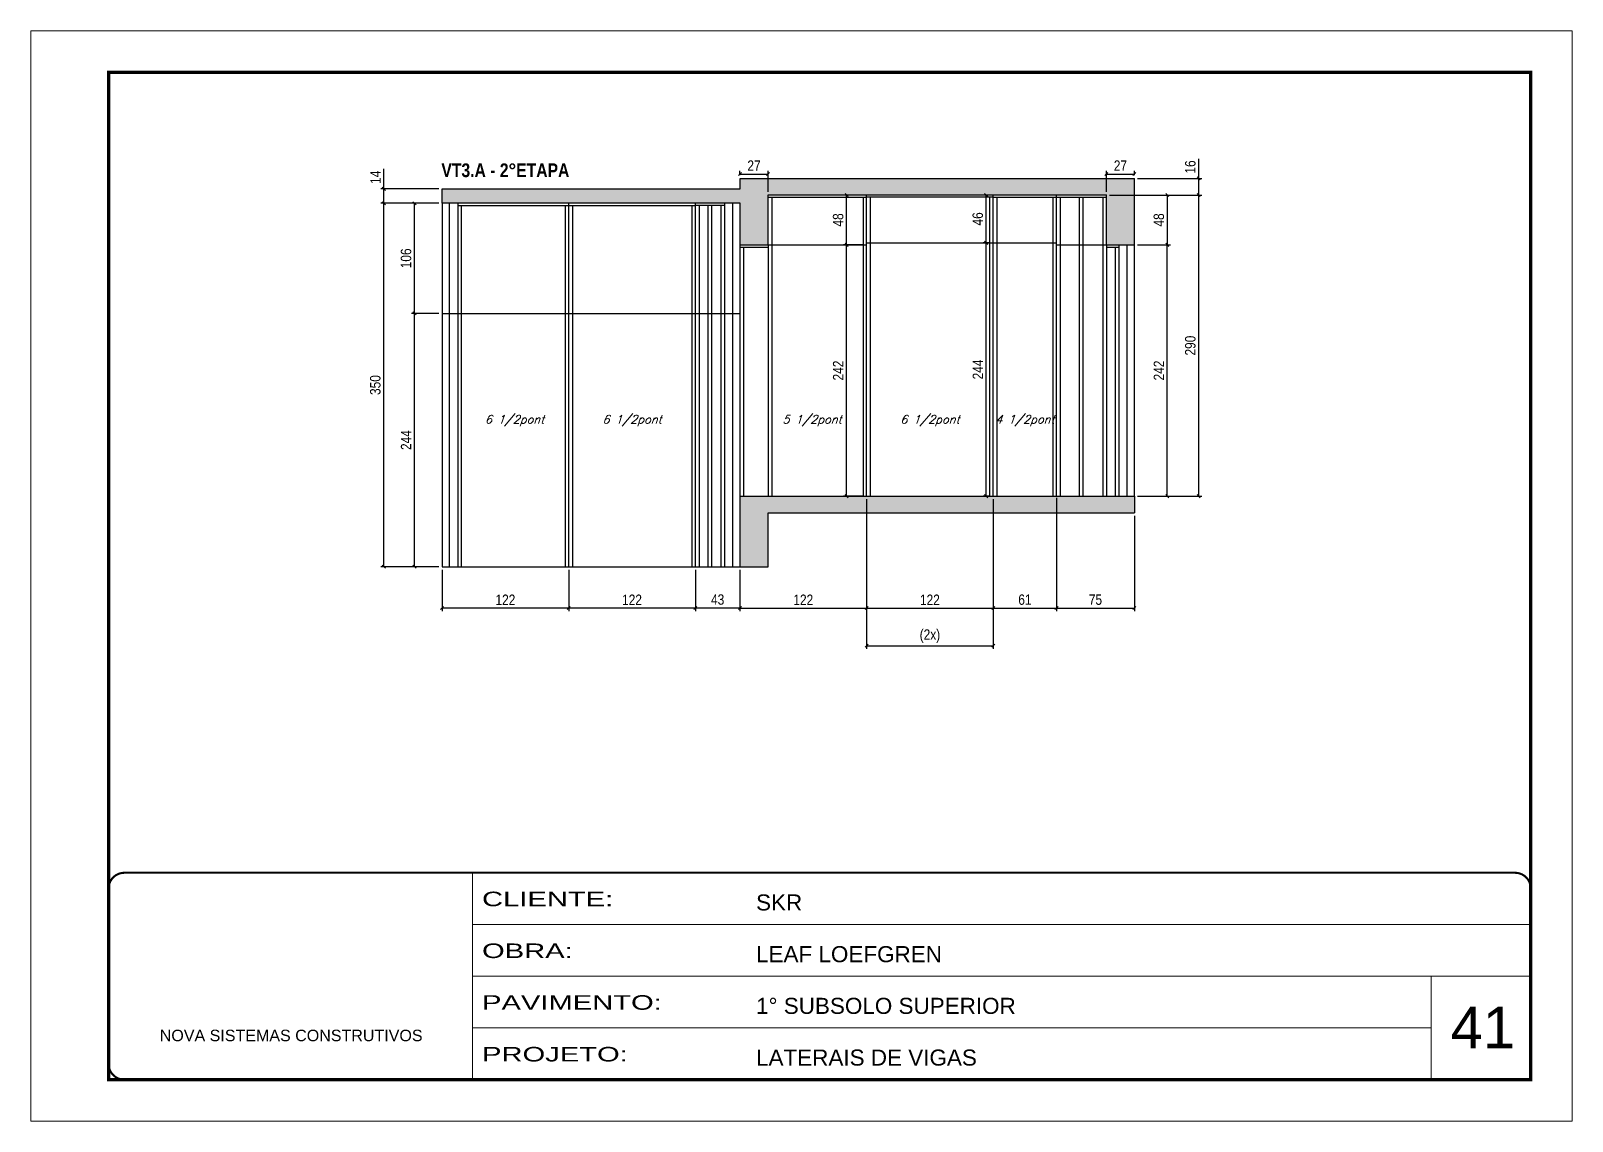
# Model space of a CAD drawing. Extents: x 3309 to 9590, y -2522 to 14608.
# Drawn here: x 3309 to 4794, y 2072 to 3122 of the extents above; entities that cross this region are included whole.
import ezdxf

# ---------------------------------------------------------------- set-up
doc = ezdxf.new("R2010")
doc.units = 0
doc.linetypes.add('CONTINUO', pattern=[0])
doc.linetypes.add('DASHED', pattern=[0.75, 0.5, -0.25])
for name, color, linetype, lineweight in [('CARIMBO', 255, 'Continuous', 9), ('Folhas', 255, 'Continuous', 9), ('SARRAFO DE PRESSAO', 251, 'DASHED', 9)]:
    doc.layers.add(name, color=color, linetype=linetype, lineweight=lineweight)
for name, color, linetype in [('COTA', 241, 'Continuous'), ('NOMENCLATURA', 7, 'Continuous'), ('Painéis', 200, 'Continuous'), ('SARR_2.2x7', 40, 'Continuous'), ('SARR_3.5x7', 81, 'Continuous'), ('texto', 7, 'Continuous')]:
    doc.layers.add(name, color=color, linetype=linetype)
doc.styles.add('ARIAL', font='arial.ttf')
doc.styles.add('COTA TECNICA', font='techl___.ttf', dxfattribs={"height": 10})
doc.styles.add('Romans', font='romans.shx')
doc.styles.add('TECNICA', font='techb___.ttf', dxfattribs={"height": 10})
doc.styles.add('Tecnologia', font='')
doc.styles.get('Tecnologia').set_extended_font_data('Forgotten Futurist')
doc.dimstyles.new('PAINEL', dxfattribs={"dimtxt": 10, "dimasz": 3, "dimexe": 3, "dimexo": 3, "dimgap": 3, "dimtad": 1, "dimdec": 1, "dimzin": 12, "dimdsep": 46, "dimtxsty": 'COTA TECNICA', "dimblk1": 'OBLIQUE', "dimblk2": 'OBLIQUE', "dimsah": 1, "dimcen": 0.9, "dimclrd": 4, "dimclre": 4, "dimclrt": 240, "dimadec": 1, "dimazin": 3, "dimtfac": 1, "dimtdec": 1, "dimtmove": 0, "dimatfit": 3, "dimfxl": 1, "dimtolj": 1, "dimtzin": 12, "dimarcsym": 0})

msp = doc.modelspace()

# ---------------------------------------------------------------- texts
at = {"layer": 'CARIMBO', "style": 'ARIAL'}
msp.add_text('41', height=40, dxfattribs=at).set_placement((4677.23, 2142.25))
at = {"layer": 'NOMENCLATURA', "style": 'TECNICA'}
msp.add_text('VT3.A - 2°ETAPA', height=13.2, dxfattribs=at).set_placement((3704.92, 2981.26))
at = {"layer": 'texto', "color": 2, "char_height": 8, "attachment_point": 5, "style": 'Romans'}
for s, insert in [('{\\Q19;\\C256;6 1/2pont}', (3775.45, 2746.64)), ('{\\Q19;\\C256;6 1/2pont}', (3888.63, 2746.64)), ('{\\Q19;\\C256;5 1/2pont}', (4062.09, 2746.64)), ('{\\Q19;\\C256;6 1/2pont}', (4175.63, 2746.64)), ('{\\Q19;\\C256;4 1/2pont}', (4267.13, 2746.69))]:
    msp.add_mtext(s, dxfattribs=dict(at, insert=insert))

# ---------------------------------------------------------------- blocks, each defined once
blk = doc.blocks.new('9999999999')
at = {"color": 30, "linetype": 'CONTINUO'}
for p, q in [((98564.6, 34230.2), (98564.6, 34429.4)), ((98564.6, 34379.6), (99584, 34379.6)), ((98564.6, 34329.8), (99488, 34329.8)), ((99584, 34329.8), (99488, 34329.8)), ((99488, 34329.8), (99488, 34230.2)), ((98564.6, 34280), (99488, 34280))]:
    blk.add_line(p, q, dxfattribs=at)
at = {"color": 30, "linetype": 'CONTINUO', "const_width": 2}
blk.add_lwpolyline([(99584, 34230.2), (99584, 34414.4, 0.414214), (99569, 34429.4), (98229, 34429.4, 0.414214), (98214, 34414.4), (98214, 34245.2, 0.414214), (98229, 34230.2), (99584, 34230.2)], format="xyb", dxfattribs=at)
at = {"layer": 'Folhas'}
blk.add_lwpolyline([(98139, 34190.2), (99624, 34190.2), (99624, 35240.2), (98139, 35240.2)], close=True, dxfattribs=at)
at = {"layer": 'Folhas', "color": 30, "const_width": 3}
blk.add_lwpolyline([(98214, 34230.2), (99584, 34230.2), (99584, 35200.2), (98214, 35200.2)], close=True, dxfattribs=at)
at = {"color": 7, "linetype": 'Continuous', "ltscale": 5, "style": 'ARIAL'}
for s, height, p in [('SKR', 15.48, (98837.7, 34393.1)), ('LEAF LOEFGREN', 15.483, (98837.7, 34343.3)), ('1° SUBSOLO SUPERIOR', 15.483, (98837.7, 34293.5)), ('NOVA SISTEMAS CONSTRUTIVOS', 11.059, (98263.2, 34267.2)), ('LATERAIS DE VIGAS', 15.483, (98837.7, 34243.7))]:
    blk.add_text(s, height=height, dxfattribs=at).set_placement(p)
at = {"layer": 'Folhas', "color": 7, "style": 'Tecnologia', "width": 1.5}
for s, p in [('CLIENTE:', (98573.7, 34397.2)), ('OBRA:', (98573.7, 34347.3)), ('PAVIMENTO:', (98573.7, 34297.5)), ('PROJETO:', (98573.7, 34247.7))]:
    blk.add_text(s, height=14, dxfattribs=at).set_placement(p)
blk = doc.blocks.new('_Oblique')
at = {"color": 0, "linetype": 'ByBlock', "lineweight": -2}
blk.add_line((-0.5, -0.5), (0.5, 0.5), dxfattribs=at)
blk = doc.blocks.new('*D1428')
at = {"layer": 'COTA', "color": 4, "lineweight": -2, "transparency": 16777216}
for p, q in [((3702.6, 2956), (3646.5, 2956)), ((3649.5, 2606), (3649.5, 2956)), ((3702.6, 2606), (3646.5, 2606))]:
    blk.add_line(p, q, dxfattribs=at)
at = {"layer": 'Defpoints', "color": 0, "transparency": 16777216}
for p in [(3649.5, 2956), (3705.6, 2956), (3705.6, 2606)]:
    blk.add_point(p, dxfattribs=at)
at = {"layer": 'COTA', "color": 4, "lineweight": -2, "transparency": 16777216, "xscale": 3, "yscale": 3, "zscale": 3}
for p, rotation in [((3649.5, 2956), 90), ((3649.5, 2606), 270)]:
    blk.add_blockref('_Oblique', p, dxfattribs=dict(at, rotation=rotation))
at = {"layer": 'COTA', "color": 240, "transparency": 16777216, "insert": (3641.3, 2781), "char_height": 10, "attachment_point": 5, "rotation": 90, "style": 'COTA TECNICA'}
blk.add_mtext('\\A1;350', dxfattribs=at)
blk = doc.blocks.new('*D1429')
at = {"layer": 'COTA', "color": 4, "lineweight": -2, "transparency": 16777216}
for p, q in [((4114.6, 2671), (4114.6, 2563.2)), ((3992.6, 2603), (3992.6, 2563.2)), ((3992.6, 2566.2), (4114.6, 2566.2))]:
    blk.add_line(p, q, dxfattribs=at)
at = {"layer": 'Defpoints', "color": 0, "transparency": 16777216}
for p in [(4114.6, 2674), (3992.6, 2606), (4114.6, 2566.2)]:
    blk.add_point(p, dxfattribs=at)
at = {"layer": 'COTA', "color": 4, "lineweight": -2, "transparency": 16777216, "xscale": 3, "yscale": 3, "zscale": 3, "rotation": 180}
blk.add_blockref('_Oblique', (3992.6, 2566.2), dxfattribs=at)
at = {"layer": 'COTA', "color": 4, "lineweight": -2, "transparency": 16777216, "xscale": 3, "yscale": 3, "zscale": 3}
blk.add_blockref('_Oblique', (4114.6, 2566.2), dxfattribs=at)
at = {"layer": 'COTA', "color": 240, "transparency": 16777216, "insert": (4053.6, 2574.2), "char_height": 10, "attachment_point": 5, "style": 'COTA TECNICA'}
blk.add_mtext('\\A1;122', dxfattribs=at)
blk = doc.blocks.new('*D1430')
at = {"layer": 'COTA', "color": 4, "lineweight": -2, "transparency": 16777216}
for p, q in [((4114.6, 2671), (4114.6, 2563.2)), ((4236.6, 2671), (4236.6, 2563.2)), ((4114.6, 2566.2), (4236.6, 2566.2))]:
    blk.add_line(p, q, dxfattribs=at)
at = {"layer": 'Defpoints', "color": 0, "transparency": 16777216}
for p in [(4114.6, 2674), (4236.6, 2674), (4236.6, 2566.2)]:
    blk.add_point(p, dxfattribs=at)
at = {"layer": 'COTA', "color": 4, "lineweight": -2, "transparency": 16777216, "xscale": 3, "yscale": 3, "zscale": 3, "rotation": 180}
blk.add_blockref('_Oblique', (4114.6, 2566.2), dxfattribs=at)
at = {"layer": 'COTA', "color": 4, "lineweight": -2, "transparency": 16777216, "xscale": 3, "yscale": 3, "zscale": 3}
blk.add_blockref('_Oblique', (4236.6, 2566.2), dxfattribs=at)
at = {"layer": 'COTA', "color": 240, "transparency": 16777216, "insert": (4175.6, 2574.2), "char_height": 10, "attachment_point": 5, "style": 'COTA TECNICA'}
blk.add_mtext('\\A1;122', dxfattribs=at)
blk = doc.blocks.new('*D1431')
at = {"layer": 'COTA', "color": 4, "lineweight": -2, "transparency": 16777216}
for p, q in [((4236.6, 2671), (4236.6, 2563.2)), ((4297.6, 2671), (4297.6, 2563.2)), ((4236.6, 2566.2), (4297.6, 2566.2))]:
    blk.add_line(p, q, dxfattribs=at)
at = {"layer": 'Defpoints', "color": 0, "transparency": 16777216}
for p in [(4236.6, 2674), (4297.6, 2674), (4297.6, 2566.2)]:
    blk.add_point(p, dxfattribs=at)
at = {"layer": 'COTA', "color": 4, "lineweight": -2, "transparency": 16777216, "xscale": 3, "yscale": 3, "zscale": 3, "rotation": 180}
blk.add_blockref('_Oblique', (4236.6, 2566.2), dxfattribs=at)
at = {"layer": 'COTA', "color": 4, "lineweight": -2, "transparency": 16777216, "xscale": 3, "yscale": 3, "zscale": 3}
blk.add_blockref('_Oblique', (4297.6, 2566.2), dxfattribs=at)
at = {"layer": 'COTA', "color": 240, "transparency": 16777216, "insert": (4267.1, 2574.3), "char_height": 10, "attachment_point": 5, "style": 'COTA TECNICA'}
blk.add_mtext('\\A1;61', dxfattribs=at)
blk = doc.blocks.new('*D1432')
at = {"layer": 'COTA', "color": 4, "lineweight": -2, "transparency": 16777216}
for p, q in [((4348.6, 2964), (4437.6, 2964)), ((4434.6, 2674), (4434.6, 2964)), ((4375.6, 2674), (4437.6, 2674))]:
    blk.add_line(p, q, dxfattribs=at)
at = {"layer": 'Defpoints', "color": 0, "transparency": 16777216}
for p in [(4345.6, 2964), (4434.6, 2964), (4372.6, 2674)]:
    blk.add_point(p, dxfattribs=at)
at = {"layer": 'COTA', "color": 4, "lineweight": -2, "transparency": 16777216, "xscale": 3, "yscale": 3, "zscale": 3}
for p, rotation in [((4434.6, 2964), 90), ((4434.6, 2674), 270)]:
    blk.add_blockref('_Oblique', p, dxfattribs=dict(at, rotation=rotation))
at = {"layer": 'COTA', "color": 240, "transparency": 16777216, "insert": (4426.5, 2819), "char_height": 10, "attachment_point": 5, "rotation": 90, "style": 'COTA TECNICA'}
blk.add_mtext('\\A1;290', dxfattribs=at)
blk = doc.blocks.new('*D1433')
at = {"layer": 'COTA', "color": 4, "lineweight": -2, "transparency": 16777216}
for p, q in [((4434.6, 2980), (4434.6, 2999)), ((4375.6, 2980), (4437.6, 2980)), ((4434.6, 2964), (4434.6, 2980)), ((4348.6, 2964), (4437.6, 2964))]:
    blk.add_line(p, q, dxfattribs=at)
at = {"layer": 'Defpoints', "color": 0, "transparency": 16777216}
for p in [(4372.6, 2980), (4434.6, 2980), (4345.6, 2964)]:
    blk.add_point(p, dxfattribs=at)
at = {"layer": 'COTA', "color": 4, "lineweight": -2, "transparency": 16777216, "xscale": 3, "yscale": 3, "zscale": 3}
for p, rotation in [((4434.6, 2980), 90), ((4434.6, 2964), 270)]:
    blk.add_blockref('_Oblique', p, dxfattribs=dict(at, rotation=rotation))
at = {"layer": 'COTA', "color": 240, "transparency": 16777216, "insert": (4426.5, 2991), "char_height": 10, "attachment_point": 5, "rotation": 90, "style": 'COTA TECNICA'}
blk.add_mtext('\\A1;16', dxfattribs=at)
blk = doc.blocks.new('*D1434')
at = {"layer": 'COTA', "color": 4, "lineweight": -2, "transparency": 16777216}
for p, q in [((3992.6, 2983), (3992.6, 2987.2)), ((4019.6, 2967), (4019.6, 2987.2)), ((3992.6, 2984.2), (4019.6, 2984.2))]:
    blk.add_line(p, q, dxfattribs=at)
at = {"layer": 'Defpoints', "color": 0, "transparency": 16777216}
for p in [(3992.6, 2980), (4019.6, 2984.2), (4019.6, 2964)]:
    blk.add_point(p, dxfattribs=at)
at = {"layer": 'COTA', "color": 4, "lineweight": -2, "transparency": 16777216, "xscale": 3, "yscale": 3, "zscale": 3, "rotation": 180}
blk.add_blockref('_Oblique', (3992.6, 2984.2), dxfattribs=at)
at = {"layer": 'COTA', "color": 4, "lineweight": -2, "transparency": 16777216, "xscale": 3, "yscale": 3, "zscale": 3}
blk.add_blockref('_Oblique', (4019.6, 2984.2), dxfattribs=at)
at = {"layer": 'COTA', "color": 240, "transparency": 16777216, "insert": (4006.1, 2992.3), "char_height": 10, "attachment_point": 5, "style": 'COTA TECNICA'}
blk.add_mtext('\\A1;27', dxfattribs=at)
blk = doc.blocks.new('*D1435')
at = {"layer": 'COTA', "color": 4, "lineweight": -2, "transparency": 16777216}
for p, q in [((4375.6, 2916), (4407.3, 2916)), ((4404.3, 2674), (4404.3, 2916)), ((4375.6, 2674), (4407.3, 2674))]:
    blk.add_line(p, q, dxfattribs=at)
at = {"layer": 'Defpoints', "color": 0, "transparency": 16777216}
for p in [(4372.6, 2916), (4404.3, 2916), (4372.6, 2674)]:
    blk.add_point(p, dxfattribs=at)
at = {"layer": 'COTA', "color": 4, "lineweight": -2, "transparency": 16777216, "xscale": 3, "yscale": 3, "zscale": 3}
for p, rotation in [((4404.3, 2916), 90), ((4404.3, 2674), 270)]:
    blk.add_blockref('_Oblique', p, dxfattribs=dict(at, rotation=rotation))
at = {"layer": 'COTA', "color": 240, "transparency": 16777216, "insert": (4396.2, 2795), "char_height": 10, "attachment_point": 5, "rotation": 90, "style": 'COTA TECNICA'}
blk.add_mtext('\\A1;242', dxfattribs=at)
blk = doc.blocks.new('*D1436')
at = {"layer": 'COTA', "color": 4, "lineweight": -2, "transparency": 16777216}
for p, q in [((4348.6, 2964), (4407.3, 2964)), ((4404.3, 2964), (4404.3, 2916)), ((4375.6, 2916), (4407.3, 2916))]:
    blk.add_line(p, q, dxfattribs=at)
at = {"layer": 'Defpoints', "color": 0, "transparency": 16777216}
for p in [(4345.6, 2964), (4372.6, 2916), (4404.3, 2916)]:
    blk.add_point(p, dxfattribs=at)
at = {"layer": 'COTA', "color": 4, "lineweight": -2, "transparency": 16777216, "xscale": 3, "yscale": 3, "zscale": 3}
for p, rotation in [((4404.3, 2964), 90), ((4404.3, 2916), 270)]:
    blk.add_blockref('_Oblique', p, dxfattribs=dict(at, rotation=rotation))
at = {"layer": 'COTA', "color": 240, "transparency": 16777216, "insert": (4396.2, 2940), "char_height": 10, "attachment_point": 5, "rotation": 90, "style": 'COTA TECNICA'}
blk.add_mtext('\\A1;48', dxfattribs=at)
blk = doc.blocks.new('*D1437')
at = {"layer": 'COTA', "color": 4, "lineweight": -2, "transparency": 16777216}
for p, q in [((3702.6, 2850), (3676, 2850)), ((3679, 2606), (3679, 2850)), ((3702.6, 2606), (3676, 2606))]:
    blk.add_line(p, q, dxfattribs=at)
at = {"layer": 'Defpoints', "color": 0, "transparency": 16777216}
for p in [(3679, 2850), (3705.6, 2850), (3705.6, 2606)]:
    blk.add_point(p, dxfattribs=at)
at = {"layer": 'COTA', "color": 4, "lineweight": -2, "transparency": 16777216, "xscale": 3, "yscale": 3, "zscale": 3}
for p, rotation in [((3679, 2850), 90), ((3679, 2606), 270)]:
    blk.add_blockref('_Oblique', p, dxfattribs=dict(at, rotation=rotation))
at = {"layer": 'COTA', "color": 240, "transparency": 16777216, "insert": (3670.9, 2728), "char_height": 10, "attachment_point": 5, "rotation": 90, "style": 'COTA TECNICA'}
blk.add_mtext('\\A1;244', dxfattribs=at)
blk = doc.blocks.new('*D1438')
at = {"layer": 'COTA', "color": 4, "lineweight": -2, "transparency": 16777216}
for p, q in [((3702.6, 2956), (3676, 2956)), ((3679, 2850), (3679, 2956)), ((3702.6, 2850), (3676, 2850))]:
    blk.add_line(p, q, dxfattribs=at)
at = {"layer": 'Defpoints', "color": 0, "transparency": 16777216}
for p in [(3679, 2956), (3705.6, 2956), (3705.6, 2850)]:
    blk.add_point(p, dxfattribs=at)
at = {"layer": 'COTA', "color": 4, "lineweight": -2, "transparency": 16777216, "xscale": 3, "yscale": 3, "zscale": 3}
for p, rotation in [((3679, 2956), 90), ((3679, 2850), 270)]:
    blk.add_blockref('_Oblique', p, dxfattribs=dict(at, rotation=rotation))
at = {"layer": 'COTA', "color": 240, "transparency": 16777216, "insert": (3670.9, 2903), "char_height": 10, "attachment_point": 5, "rotation": 90, "style": 'COTA TECNICA'}
blk.add_mtext('\\A1;106', dxfattribs=at)
blk = doc.blocks.new('*D1439')
at = {"layer": 'COTA', "color": 4, "lineweight": -2, "transparency": 16777216}
for p, q in [((4111.6, 2916), (4092.3, 2916)), ((4095.3, 2674), (4095.3, 2916)), ((4111.6, 2674), (4092.3, 2674))]:
    blk.add_line(p, q, dxfattribs=at)
at = {"layer": 'Defpoints', "color": 0, "transparency": 16777216}
for p in [(4095.3, 2916), (4114.6, 2916), (4114.6, 2674)]:
    blk.add_point(p, dxfattribs=at)
at = {"layer": 'COTA', "color": 4, "lineweight": -2, "transparency": 16777216, "xscale": 3, "yscale": 3, "zscale": 3}
for p, rotation in [((4095.3, 2916), 90), ((4095.3, 2674), 270)]:
    blk.add_blockref('_Oblique', p, dxfattribs=dict(at, rotation=rotation))
at = {"layer": 'COTA', "color": 240, "transparency": 16777216, "insert": (4087.2, 2795), "char_height": 10, "attachment_point": 5, "rotation": 90, "style": 'COTA TECNICA'}
blk.add_mtext('\\A1;242', dxfattribs=at)
blk = doc.blocks.new('*D1440')
at = {"layer": 'COTA', "color": 4, "lineweight": -2, "transparency": 16777216}
for p, q in [((4111.6, 2964), (4092.3, 2964)), ((4095.3, 2916), (4095.3, 2964)), ((4111.6, 2916), (4092.3, 2916))]:
    blk.add_line(p, q, dxfattribs=at)
at = {"layer": 'Defpoints', "color": 0, "transparency": 16777216}
for p in [(4095.3, 2964), (4114.6, 2964), (4114.6, 2916)]:
    blk.add_point(p, dxfattribs=at)
at = {"layer": 'COTA', "color": 4, "lineweight": -2, "transparency": 16777216, "xscale": 3, "yscale": 3, "zscale": 3}
for p, rotation in [((4095.3, 2964), 90), ((4095.3, 2916), 270)]:
    blk.add_blockref('_Oblique', p, dxfattribs=dict(at, rotation=rotation))
at = {"layer": 'COTA', "color": 240, "transparency": 16777216, "insert": (4087.2, 2940), "char_height": 10, "attachment_point": 5, "rotation": 90, "style": 'COTA TECNICA'}
blk.add_mtext('\\A1;48', dxfattribs=at)
blk = doc.blocks.new('*D1443')
at = {"layer": 'COTA', "color": 4, "lineweight": -2, "transparency": 16777216}
for p, q in [((3649.5, 2970), (3649.5, 2989.1)), ((3702.6, 2970), (3646.5, 2970)), ((3649.5, 2956), (3649.5, 2970)), ((3702.6, 2956), (3646.5, 2956))]:
    blk.add_line(p, q, dxfattribs=at)
at = {"layer": 'Defpoints', "color": 0, "transparency": 16777216}
for p in [(3649.5, 2970), (3705.6, 2970), (3705.6, 2956)]:
    blk.add_point(p, dxfattribs=at)
at = {"layer": 'COTA', "color": 4, "lineweight": -2, "transparency": 16777216, "xscale": 3, "yscale": 3, "zscale": 3}
for p, rotation in [((3649.5, 2970), 90), ((3649.5, 2956), 270)]:
    blk.add_blockref('_Oblique', p, dxfattribs=dict(at, rotation=rotation))
at = {"layer": 'COTA', "color": 240, "transparency": 16777216, "insert": (3641.4, 2981.1), "char_height": 10, "attachment_point": 5, "rotation": 90, "style": 'COTA TECNICA'}
blk.add_mtext('\\A1;14', dxfattribs=at)
blk = doc.blocks.new('*D1444')
at = {"layer": 'COTA', "color": 4, "lineweight": -2, "transparency": 16777216}
for p, q in [((3949.6, 2603), (3949.6, 2563.2)), ((3992.6, 2603), (3992.6, 2563.2)), ((3992.6, 2566.2), (3949.6, 2566.2))]:
    blk.add_line(p, q, dxfattribs=at)
at = {"layer": 'Defpoints', "color": 0, "transparency": 16777216}
for p in [(3949.6, 2606), (3992.6, 2606), (3949.6, 2566.2)]:
    blk.add_point(p, dxfattribs=at)
at = {"layer": 'COTA', "color": 4, "lineweight": -2, "transparency": 16777216, "xscale": 3, "yscale": 3, "zscale": 3, "rotation": 180}
blk.add_blockref('_Oblique', (3949.6, 2566.2), dxfattribs=at)
at = {"layer": 'COTA', "color": 4, "lineweight": -2, "transparency": 16777216, "xscale": 3, "yscale": 3, "zscale": 3}
blk.add_blockref('_Oblique', (3992.6, 2566.2), dxfattribs=at)
at = {"layer": 'COTA', "color": 240, "transparency": 16777216, "insert": (3971.1, 2574.4), "char_height": 10, "attachment_point": 5, "style": 'COTA TECNICA'}
blk.add_mtext('\\A1;43', dxfattribs=at)
blk = doc.blocks.new('*D1441')
at = {"layer": 'COTA', "color": 4, "lineweight": -2, "transparency": 16777216}
for p, q in [((3827.6, 2603), (3827.6, 2563.2)), ((3949.6, 2603), (3949.6, 2563.2)), ((3949.6, 2566.2), (3827.6, 2566.2))]:
    blk.add_line(p, q, dxfattribs=at)
at = {"layer": 'Defpoints', "color": 0, "transparency": 16777216}
for p in [(3827.6, 2606), (3949.6, 2606), (3827.6, 2566.2)]:
    blk.add_point(p, dxfattribs=at)
at = {"layer": 'COTA', "color": 4, "lineweight": -2, "transparency": 16777216, "xscale": 3, "yscale": 3, "zscale": 3, "rotation": 180}
blk.add_blockref('_Oblique', (3827.6, 2566.2), dxfattribs=at)
at = {"layer": 'COTA', "color": 4, "lineweight": -2, "transparency": 16777216, "xscale": 3, "yscale": 3, "zscale": 3}
blk.add_blockref('_Oblique', (3949.6, 2566.2), dxfattribs=at)
at = {"layer": 'COTA', "color": 240, "transparency": 16777216, "insert": (3888.6, 2574.2), "char_height": 10, "attachment_point": 5, "style": 'COTA TECNICA'}
blk.add_mtext('\\A1;122', dxfattribs=at)
blk = doc.blocks.new('*D1442')
at = {"layer": 'COTA', "color": 4, "lineweight": -2, "transparency": 16777216}
for p, q in [((3705.6, 2603), (3705.6, 2563.2)), ((3827.6, 2603), (3827.6, 2563.2)), ((3827.6, 2566.2), (3705.6, 2566.2))]:
    blk.add_line(p, q, dxfattribs=at)
at = {"layer": 'Defpoints', "color": 0, "transparency": 16777216}
for p in [(3705.6, 2606), (3827.6, 2606), (3705.6, 2566.2)]:
    blk.add_point(p, dxfattribs=at)
at = {"layer": 'COTA', "color": 4, "lineweight": -2, "transparency": 16777216, "xscale": 3, "yscale": 3, "zscale": 3, "rotation": 180}
blk.add_blockref('_Oblique', (3705.6, 2566.2), dxfattribs=at)
at = {"layer": 'COTA', "color": 4, "lineweight": -2, "transparency": 16777216, "xscale": 3, "yscale": 3, "zscale": 3}
blk.add_blockref('_Oblique', (3827.6, 2566.2), dxfattribs=at)
at = {"layer": 'COTA', "color": 240, "transparency": 16777216, "insert": (3766.6, 2574.2), "char_height": 10, "attachment_point": 5, "style": 'COTA TECNICA'}
blk.add_mtext('\\A1;122', dxfattribs=at)
blk = doc.blocks.new('*D1446')
at = {"layer": 'COTA', "color": 4, "lineweight": -2, "transparency": 16777216}
for p, q in [((4114.6, 2671), (4114.6, 2527)), ((4236.6, 2671), (4236.6, 2527)), ((4114.6, 2530), (4236.6, 2530))]:
    blk.add_line(p, q, dxfattribs=at)
at = {"layer": 'Defpoints', "color": 0, "transparency": 16777216}
for p in [(4114.6, 2674), (4236.6, 2674), (4236.6, 2530)]:
    blk.add_point(p, dxfattribs=at)
at = {"layer": 'COTA', "color": 4, "lineweight": -2, "transparency": 16777216, "xscale": 3, "yscale": 3, "zscale": 3, "rotation": 180}
blk.add_blockref('_Oblique', (4114.6, 2530), dxfattribs=at)
at = {"layer": 'COTA', "color": 4, "lineweight": -2, "transparency": 16777216, "xscale": 3, "yscale": 3, "zscale": 3}
blk.add_blockref('_Oblique', (4236.6, 2530), dxfattribs=at)
at = {"layer": 'COTA', "color": 240, "transparency": 16777216, "insert": (4175.6, 2539.2), "char_height": 10, "attachment_point": 5, "style": 'COTA TECNICA'}
blk.add_mtext('\\A1;(2x)', dxfattribs=at)
blk = doc.blocks.new('*D1447')
at = {"layer": 'COTA', "color": 4, "lineweight": -2, "transparency": 16777216}
for p, q in [((4345.6, 2967), (4345.6, 2987.2)), ((4372.6, 2983), (4372.6, 2987.2)), ((4345.6, 2984.2), (4372.6, 2984.2))]:
    blk.add_line(p, q, dxfattribs=at)
at = {"layer": 'Defpoints', "color": 0, "transparency": 16777216}
for p in [(4372.6, 2984.2), (4372.6, 2980), (4345.6, 2964)]:
    blk.add_point(p, dxfattribs=at)
at = {"layer": 'COTA', "color": 4, "lineweight": -2, "transparency": 16777216, "xscale": 3, "yscale": 3, "zscale": 3, "rotation": 180}
blk.add_blockref('_Oblique', (4345.6, 2984.2), dxfattribs=at)
at = {"layer": 'COTA', "color": 4, "lineweight": -2, "transparency": 16777216, "xscale": 3, "yscale": 3, "zscale": 3}
blk.add_blockref('_Oblique', (4372.6, 2984.2), dxfattribs=at)
at = {"layer": 'COTA', "color": 240, "transparency": 16777216, "insert": (4359.1, 2992.3), "char_height": 10, "attachment_point": 5, "style": 'COTA TECNICA'}
blk.add_mtext('\\A1;27', dxfattribs=at)
blk = doc.blocks.new('*D1448')
at = {"layer": 'COTA', "color": 4, "lineweight": -2, "transparency": 16777216}
for p, q in [((4233.6, 2918), (4226.8, 2918)), ((4229.8, 2674), (4229.8, 2918)), ((4233.6, 2674), (4226.8, 2674))]:
    blk.add_line(p, q, dxfattribs=at)
at = {"layer": 'Defpoints', "color": 0, "transparency": 16777216}
for p in [(4229.8, 2918), (4236.6, 2918), (4236.6, 2674)]:
    blk.add_point(p, dxfattribs=at)
at = {"layer": 'COTA', "color": 4, "lineweight": -2, "transparency": 16777216, "xscale": 3, "yscale": 3, "zscale": 3}
for p, rotation in [((4229.8, 2918), 90), ((4229.8, 2674), 270)]:
    blk.add_blockref('_Oblique', p, dxfattribs=dict(at, rotation=rotation))
at = {"layer": 'COTA', "color": 240, "transparency": 16777216, "insert": (4221.8, 2796), "char_height": 10, "attachment_point": 5, "rotation": 90, "style": 'COTA TECNICA'}
blk.add_mtext('\\A1;244', dxfattribs=at)
blk = doc.blocks.new('*D1449')
at = {"layer": 'COTA', "color": 4, "lineweight": -2, "transparency": 16777216}
for p, q in [((4233.6, 2964), (4226.8, 2964)), ((4229.8, 2918), (4229.8, 2964)), ((4233.6, 2918), (4226.8, 2918))]:
    blk.add_line(p, q, dxfattribs=at)
at = {"layer": 'Defpoints', "color": 0, "transparency": 16777216}
for p in [(4229.8, 2964), (4236.6, 2964), (4236.6, 2918)]:
    blk.add_point(p, dxfattribs=at)
at = {"layer": 'COTA', "color": 4, "lineweight": -2, "transparency": 16777216, "xscale": 3, "yscale": 3, "zscale": 3}
for p, rotation in [((4229.8, 2964), 90), ((4229.8, 2918), 270)]:
    blk.add_blockref('_Oblique', p, dxfattribs=dict(at, rotation=rotation))
at = {"layer": 'COTA', "color": 240, "transparency": 16777216, "insert": (4221.7, 2941), "char_height": 10, "attachment_point": 5, "rotation": 90, "style": 'COTA TECNICA'}
blk.add_mtext('\\A1;46', dxfattribs=at)
blk = doc.blocks.new('*D1450')
at = {"layer": 'COTA', "color": 4, "lineweight": -2, "transparency": 16777216}
for p, q in [((4297.6, 2672.3), (4297.6, 2563.2)), ((4372.6, 2655), (4372.6, 2563.2)), ((4297.6, 2566.2), (4372.6, 2566.2))]:
    blk.add_line(p, q, dxfattribs=at)
at = {"layer": 'Defpoints', "color": 0, "transparency": 16777216}
for p in [(4297.6, 2675.3), (4372.6, 2658), (4372.6, 2566.2)]:
    blk.add_point(p, dxfattribs=at)
at = {"layer": 'COTA', "color": 4, "lineweight": -2, "transparency": 16777216, "xscale": 3, "yscale": 3, "zscale": 3, "rotation": 180}
blk.add_blockref('_Oblique', (4297.6, 2566.2), dxfattribs=at)
at = {"layer": 'COTA', "color": 4, "lineweight": -2, "transparency": 16777216, "xscale": 3, "yscale": 3, "zscale": 3}
blk.add_blockref('_Oblique', (4372.6, 2566.2), dxfattribs=at)
at = {"layer": 'COTA', "color": 240, "transparency": 16777216, "insert": (4335.1, 2574.3), "char_height": 10, "attachment_point": 5, "style": 'COTA TECNICA'}
blk.add_mtext('\\A1;75', dxfattribs=at)

# ---------------------------------------------------------------- dimensions: what is measured, and where the dimension line sits
at = {"layer": 'COTA'}
for base, p1, p2, angle, picture, middle in [((3649.52, 2970.02), (3705.63, 2956.02), (3705.63, 2970.02), 90, '*D1443', (3641.45, 2981.08)), ((4019.63, 2984.21), (3992.63, 2980.02), (4019.63, 2964.02), 0, '*D1434', (4006.13, 2992.28)), ((4434.61, 2980.02), (4345.63, 2964.02), (4372.63, 2980.02), 90, '*D1433', (4426.5, 2991.02)), ((3649.52, 2956.02), (3705.63, 2606.02), (3705.63, 2956.02), 90, '*D1428', (3641.3, 2781.02)), ((4434.61, 2964.02), (4372.63, 2674.02), (4345.63, 2964.02), 90, '*D1432', (4426.47, 2819.02)), ((4404.29, 2916.02), (4345.63, 2964.02), (4372.63, 2916.02), 90, '*D1436', (4396.19, 2940.02)), ((4095.29, 2916.02), (4114.63, 2674.02), (4114.63, 2916.02), 90, '*D1439', (4087.22, 2795.02)), ((4229.83, 2918.02), (4236.63, 2674.02), (4236.63, 2918.02), 90, '*D1448', (4221.76, 2796.02)), ((4404.29, 2916.02), (4372.63, 2674.02), (4372.63, 2916.02), 90, '*D1435', (4396.21, 2795.02)), ((3679.01, 2850.02), (3705.63, 2606.02), (3705.63, 2850.02), 90, '*D1437', (3670.94, 2728.02)), ((4236.63, 2566.17), (4114.63, 2674.02), (4236.63, 2674.02), 0, '*D1430', (4175.63, 2574.23)), ((3949.63, 2566.17), (3992.63, 2606.02), (3949.63, 2606.02), 180, '*D1444', (3971.13, 2574.39))]:
    dim = msp.add_linear_dim(base=base, p1=p1, p2=p2, angle=angle, dimstyle='PAINEL', dxfattribs=at)
    dim.commit()
    dim.dimension.update_dxf_attribs({"geometry": picture, "text_midpoint": middle})
for base, p1, p2, picture, middle in [((4372.63, 2984.21), (4345.63, 2964.02), (4372.63, 2980.02), '*D1447', (4359.13, 2992.28)), ((4372.63, 2566.17), (4297.63, 2675.27), (4372.63, 2658.02), '*D1450', (4335.13, 2574.28))]:
    dim = msp.add_linear_dim(base=base, p1=p1, p2=p2, dimstyle='PAINEL', dxfattribs=at)
    dim.commit()
    dim.dimension.update_dxf_attribs({"geometry": picture, "text_midpoint": middle})
for base, p1, p2, angle, picture, middle in [((3679.01, 2956.02), (3705.63, 2850.02), (3705.63, 2956.02), 90, '*D1438', (3670.91, 2903.02)), ((4095.29, 2964.02), (4114.63, 2916.02), (4114.63, 2964.02), 90, '*D1440', (4087.19, 2940.02)), ((4229.83, 2964.02), (4236.63, 2918.02), (4236.63, 2964.02), 90, '*D1449', (4221.73, 2941.02)), ((4114.63, 2566.17), (3992.63, 2606.02), (4114.63, 2674.02), 0, '*D1429', (4053.63, 2574.23)), ((4297.63, 2566.17), (4236.63, 2674.02), (4297.63, 2674.02), 0, '*D1431', (4267.13, 2574.28)), ((3705.63, 2566.17), (3827.63, 2606.02), (3705.63, 2606.02), 180, '*D1442', (3766.63, 2574.23)), ((3827.63, 2566.17), (3949.63, 2606.02), (3827.63, 2606.02), 180, '*D1441', (3888.63, 2574.23))]:
    dim = msp.add_linear_dim(base=base, p1=p1, p2=p2, angle=angle, dimstyle='PAINEL', override={"dimtmove": 1}, dxfattribs=at)
    dim.commit()
    dim.dimension.update_dxf_attribs({"geometry": picture, "text_midpoint": middle})
dim = msp.add_linear_dim(base=(4236.63, 2529.97), p1=(4114.63, 2674.02), p2=(4236.63, 2674.02), text='(2x)', dimstyle='PAINEL', dxfattribs=at)
dim.commit()
dim.dimension.update_dxf_attribs({"geometry": '*D1446', "text_midpoint": (4175.63, 2539.19)})

# ---------------------------------------------------------------- hatches: boundary and pattern name
at = {"layer": 'COTA'}
h = msp.add_hatch(dxfattribs=at)
h.set_pattern_fill('AR-CONC', color=256, scale=0.03)
h.paths.add_polyline_path([(4372.63, 2980.02), (3992.63, 2980.02), (3992.63, 2970.02), (3705.63, 2970.02), (3705.63, 2956.02), (3992.63, 2956.02), (3992.63, 2916.02), (4019.63, 2916.02), (4019.63, 2964.02), (4345.63, 2964.02), (4345.63, 2916.02), (4372.63, 2916.02)])
h = msp.add_hatch(dxfattribs=at)
h.set_pattern_fill('AR-CONC', color=256, scale=0.03)
h.set_pattern_definition([(50, (-4657.917, -1213.0752), (5.46554, -0.4781726), [0.5715, -6.2865]), (355, (-4657.917, -1213.075), (-1.0573026, 5.7317054), [0.4572, -5.0292175]), (100.451445, (-4657.4616, -1213.115), (4.4082374, 5.2535326), [0.4857003, -5.3427073]), (46.1842, (-4657.917, -1211.551), (8.132371, -1.26127), [0.85725, -9.42975]), (96.63556, (-4657.2394, -1211.656), (7.122124, 7.422784), [0.728551, -8.014068]), (351.18415, (-4657.917, -1211.551), (7.122124, 7.422784), [0.685799, -7.543792]), (21, (-4657.155, -1211.9322), (4.5484317, -3.067956), [0.5715, -6.2865]), (326, (-4657.155, -1211.932), (1.854061, 5.525639), [0.4572, -5.0292]), (71.451445, (-4656.776, -1212.188), (6.4024926, 2.457683), [0.4857003, -5.342698]), (37.5, (-4657.9171, -1213.0752), (0.0926581, 2.53665117), [0, -4.96824, 0, -5.1054, 0, -5.04825]), (7.5, (-4657.917, -1213.0752), (2.0045899, 3.00541724), [0, -2.91084, 0, -4.85394, 0, -1.92405]), (327.5, (-4659.6164, -1213.0752), (4.06771786, -0.1718623), [0, -1.905, 0, -5.9436, 0, -7.8867]), (317.5, (-4660.3784, -1213.0752), (4.4438754, 0.7627947), [0, -2.4765, 0, -3.94716, 0, -5.6007])])
h.paths.add_polyline_path([(4019.63, 2658.02), (4372.63, 2658.02), (4372.63, 2674.02), (3992.63, 2674.02), (3992.63, 2606.02), (4019.63, 2606.02)])

# ---------------------------------------------------------------- linework, layer by layer
for p, q in [((3705.63, 2970.02), (3992.63, 2970.02)), ((3705.63, 2956.02), (3705.63, 2970.02)), ((3992.63, 2970.02), (3992.63, 2980.02)), ((3992.63, 2980.02), (4372.63, 2980.02)), ((4372.63, 2916.02), (4372.63, 2980.02)), ((4322.98, 2961.82), (4322.98, 2674.02)), ((4019.61, 2916.02), (4019.61, 2674.02)), ((4345.63, 2916.02), (4345.63, 2674.02)), ((4372.63, 2674.02), (4372.63, 2658.02)), ((4019.63, 2658.02), (4372.63, 2658.02)), ((4019.63, 2606.02), (4019.63, 2658.02)), ((3992.63, 2606.02), (4019.63, 2606.02))]:
    msp.add_line(p, q, dxfattribs=at)
at = {"layer": 'Painéis', "linetype": 'ByBlock'}
for p, q in [((3705.63, 2956.02), (3705.63, 2606.02)), ((3992.63, 2956.02), (3705.63, 2956.02)), ((3827.63, 2606.02), (3827.63, 2956.02)), ((3949.63, 2606.02), (3949.63, 2956.02)), ((3992.63, 2606.02), (3992.63, 2956.02)), ((4019.63, 2964.02), (4345.63, 2964.02)), ((4019.63, 2916.02), (4019.63, 2964.02)), ((4114.63, 2674.02), (4114.63, 2964.02)), ((4236.63, 2674.02), (4236.63, 2964.02)), ((4297.63, 2674.02), (4297.63, 2964.02)), ((4345.63, 2916.02), (4345.63, 2964.02)), ((3992.63, 2916.02), (4114.63, 2916.02)), ((4114.63, 2918.02), (4297.63, 2918.02)), ((4297.63, 2916.02), (4372.63, 2916.02)), ((4372.63, 2674.02), (4372.63, 2916.02)), ((3705.63, 2850.02), (3992.63, 2850.02)), ((3992.63, 2674.02), (4372.63, 2674.02)), ((3705.63, 2606.02), (3992.63, 2606.02))]:
    msp.add_line(p, q, dxfattribs=at)
at = {"layer": 'SARR_2.2x7', "linetype": 'Continuous'}
for p, q in [((3712.63, 2606.02), (3712.63, 2956.02)), ((3985.63, 2606.02), (3985.63, 2956.02)), ((4019.63, 2961.82), (4114.63, 2961.82)), ((4236.63, 2961.82), (4114.63, 2961.82)), ((4236.63, 2961.82), (4297.63, 2961.82)), ((4297.63, 2961.82), (4345.63, 2961.82)), ((3720.63, 2953.82), (3827.63, 2953.82)), ((3827.63, 2953.82), (3949.63, 2953.82)), ((3977.63, 2953.82), (3949.63, 2953.82)), ((3992.63, 2913.82), (4019.63, 2913.82)), ((4345.63, 2913.82), (4357.63, 2913.82)), ((4365.63, 2674.02), (4365.63, 2916.02))]:
    msp.add_line(p, q, dxfattribs=at)
at = {"layer": 'SARR_3.5x7'}
for p, q in [((3720.63, 2956.02), (3720.63, 2606.02)), ((3977.63, 2956.02), (3977.63, 2606.02)), ((4023.13, 2961.82), (4023.13, 2674.02)), ((4111.13, 2961.82), (4111.13, 2674.02)), ((4118.13, 2961.82), (4118.13, 2674.02)), ((4233.13, 2961.82), (4233.13, 2674.02)), ((4240.13, 2961.82), (4240.13, 2674.02)), ((4294.13, 2961.82), (4294.13, 2674.02)), ((4301.13, 2961.82), (4301.13, 2674.02)), ((4319.48, 2961.82), (4319.48, 2674.02)), ((4342.13, 2961.82), (4342.13, 2674.02)), ((3724.13, 2953.82), (3724.13, 2606.02)), ((3824.13, 2953.82), (3824.13, 2606.02)), ((3831.13, 2953.82), (3831.13, 2606.02)), ((3946.13, 2953.82), (3946.13, 2606.02)), ((3953.13, 2953.82), (3953.13, 2606.02)), ((3961.66, 2953.82), (3961.66, 2606.02)), ((3965.16, 2953.82), (3965.16, 2606.02)), ((3974.13, 2953.82), (3974.13, 2606.02)), ((3996.13, 2913.82), (3996.13, 2674.02)), ((4354.13, 2913.82), (4354.13, 2674.02)), ((4357.63, 2916.02), (4357.63, 2674.02))]:
    msp.add_line(p, q, dxfattribs=at)

# ---------------------------------------------------------------- block references
at = {"layer": 'SARRAFO DE PRESSAO', "color": 6, "linetype": 'ByBlock'}
msp.add_blockref('9999999999', (-94829.61, -32118.1), dxfattribs=at)

msp.set_redraw_order([(e.dxf.handle, doc.entitydb.next_handle()) for e in msp.query("TEXT MTEXT ATTDEF DIMENSION ARC_DIMENSION")])  # texts and dimensions are drawn at this point

doc.saveas('drawing.dxf')
